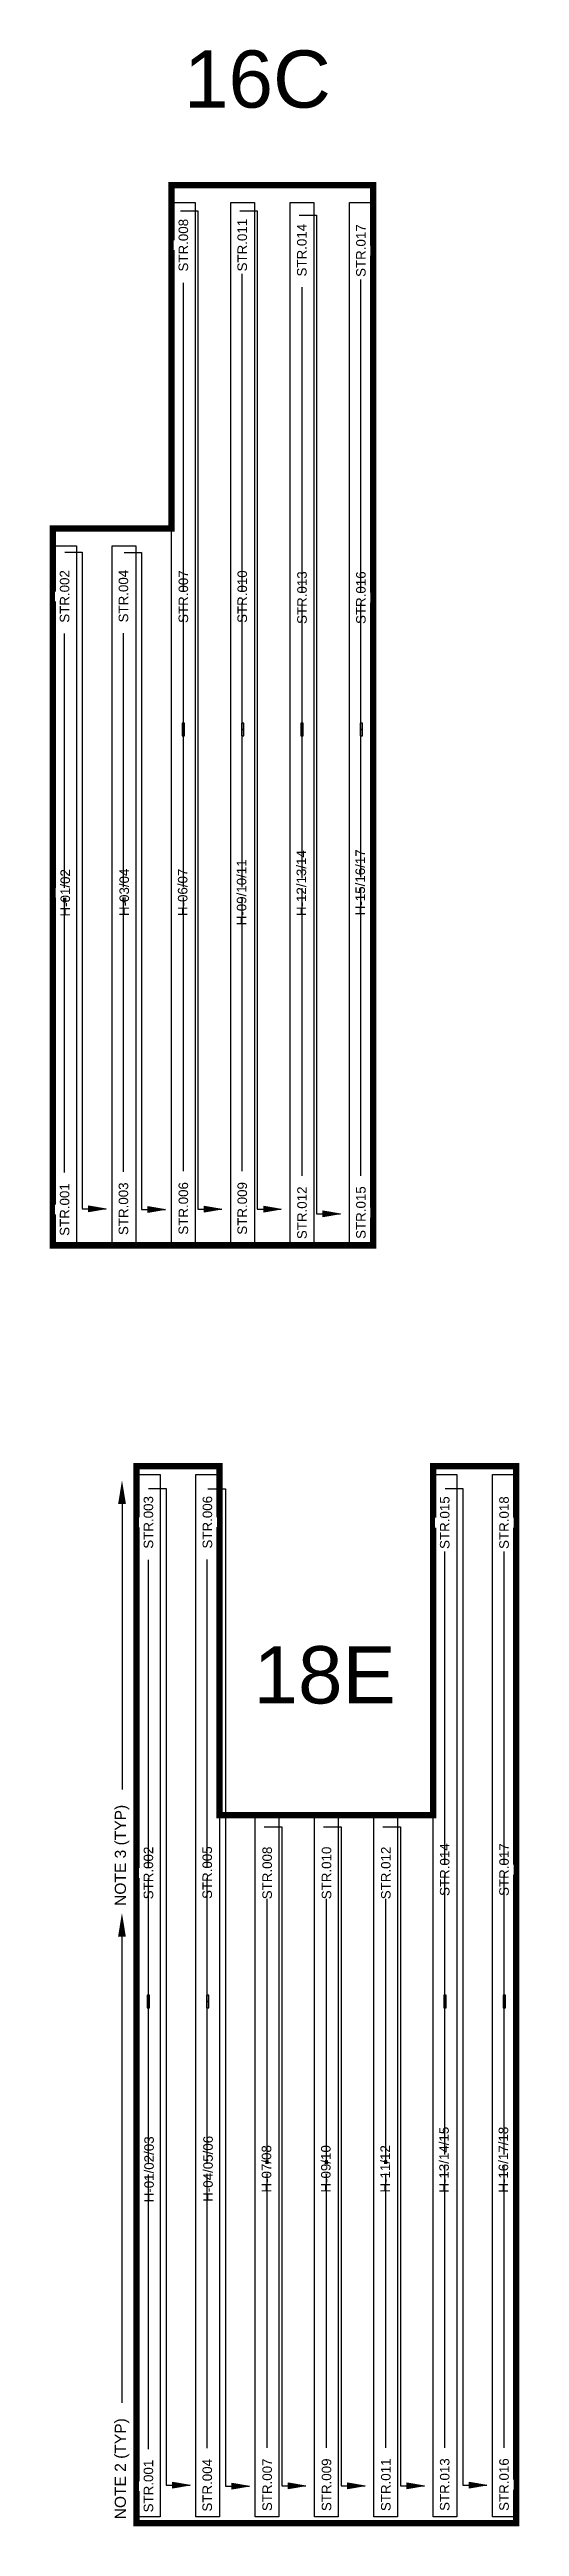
# Model space of a CAD drawing. Header units: inches. Extents: x -4 to 3761, y -12 to 63679.
# Drawn here: x 1768 to 1916, y 1445 to 2224 of the extents above; entities that cross this region are included whole.
import ezdxf
from ezdxf import colors
from ezdxf.entities.mleader import LeaderData, LeaderLine
from ezdxf.math import Vec2, Vec3

# ---------------------------------------------------------------- set-up
doc = ezdxf.new("R2010")
doc.units = ezdxf.units.IN
doc.header["$MEASUREMENT"] = 0
for name, color, linetype in [('E-TEXT', 7, 'Continuous'), ('G-ANNO-TEXT', 1, 'Continuous'), ('JINKO', 210, 'Continuous'), ('PV-LBD ARCHETYPES', 7, 'Continuous'), ('PVcase PV Modules (optimised)', 142, 'Continuous')]:
    doc.layers.add(name, color=color, linetype=linetype)
doc.styles.add('NEI-A', font='arial.ttf')

msp = doc.modelspace()

# ---------------------------------------------------------------- texts
at = {"layer": 'PV-LBD ARCHETYPES', "char_height": 18, "width": 29.5685, "attachment_point": 5, "style": 'NEI-A'}
for s, insert in [(' 16C', (1833.21, 2214.55)), (' 18E', (1854.35, 1712.9, 5.56))]:
    msp.add_mtext(s, dxfattribs=dict(at, insert=insert))

# ---------------------------------------------------------------- blocks, each defined once
blk = doc.blocks.new('1P58@52DEG F TR ID3 PVBlock')
at = {"layer": 'PVcase PV Modules (optimised)', "color": 0}
for points in [[(0, 0, 0), (0, -219.818, 0), (-7.461, -219.818, 0), (-7.461, 0, 0)], [(-4.10355, -111.909, 0), (-3.35745, -111.909, 0), (-3.35745, -107.909, 0), (-4.10355, -107.909, 0)]]:
    blk.add_polyline3d(points, close=True, dxfattribs=at)
blk.add_polyline3d([(-3.543975, -110.095525, 0), (-3.543975, -109.722475, 0), (-3.7305, -109.909, 0), (-3.917025, -109.722475, 0), (-3.917025, -110.095525, 0)], dxfattribs=at)
blk = doc.blocks.new('1P87@52DEG F TR ID3 PVBlock')
at = {"layer": 'PVcase PV Modules (optimised)', "color": 0}
for points in [[(0, 0, 0), (0, -327.727, 0), (-7.461, -327.727, 0), (-7.461, 0, 0)], [(-4.10355, -167.724, 0), (-3.35745, -167.724, 0), (-3.35745, -163.724, 0), (-4.10355, -163.724, 0)]]:
    blk.add_polyline3d(points, close=True, dxfattribs=at)
blk.add_polyline3d([(-3.543975, -165.910525, 0), (-3.543975, -165.537475, 0), (-3.7305, -165.724, 0), (-3.917025, -165.537475, 0), (-3.917025, -165.910525, 0)], dxfattribs=at)
blk = doc.blocks.new('_ClosedBlank')
at = {"color": 0, "linetype": 'ByBlock', "lineweight": -2}
for p, q in [((-1, 0.17), (0, 0)), ((-1, 0.17), (-1, -0.17)), ((0, 0), (-1, -0.17))]:
    blk.add_line(p, q, dxfattribs=at)
blk = doc.blocks.new('AR')
h = blk.add_hatch(color=256)
h.dxf.hatch_style = 1
h.paths.add_polyline_path([(0, 0.03), (0, -0.03), (0.18, 0)])
at = {"xscale": 0.1800047113158301, "yscale": 0.1800047113158301, "zscale": 0.1800047113158301}
blk.add_blockref('_ClosedBlank', (0.18, 0), dxfattribs=at)

# ---------------------------------------------------------------- linework, layer by layer
at = {"const_width": 2}
msp.add_lwpolyline([(1869.58, 2181.32), (1806.16, 2181.32), (1806.16, 2073.4), (1768.86, 2073.4), (1768.86, 1848.04), (1869.58, 1848.04)], close=True, dxfattribs=at)
at = {"const_width": 2, "elevation": 5.56}
msp.add_lwpolyline([(1821.32, 1778.59), (1795.21, 1778.59), (1795.21, 1446.31), (1914.58, 1446.31), (1914.58, 1778.59), (1888.47, 1778.59), (1888.47, 1668.87), (1821.32, 1668.87), (1821.32, 1778.59)], dxfattribs=at)
at = {"layer": 'E-TEXT'}
for p, q in [((1809, 2173.29), (1814.5, 2173.29)), ((1814.5, 2173.29), (1814.5, 1859.42)), ((1846.3, 2171.86), (1851.8, 2171.86)), ((1851.8, 2171.86), (1851.8, 1857.99)), ((1809.94, 1871.31), (1809.94, 2150.65)), ((1828.45, 1871.31), (1828.45, 2153.39)), ((1847.24, 1869.87), (1847.24, 2149.22)), ((1865.75, 1869.87), (1865.75, 2151.7)), ((1772.63, 2065.91), (1778.12, 2065.91)), ((1778.12, 2065.91), (1778.12, 1859.6)), ((1791.28, 2065.82), (1796.78, 2065.82)), ((1796.78, 2065.82), (1796.78, 1859.3)), ((1772.61, 1870.94), (1772.61, 2040.39)), ((1791.1, 1871.19), (1791.1, 2040.49)), ((1778.12, 1859.55), (1785.68, 1859.55)), ((1796.78, 1859.26), (1804.34, 1859.26)), ((1814.5, 1859.38), (1822.05, 1859.38)), ((1851.8, 1857.94), (1859.36, 1857.94)), ((1798.97, 1771.57, 5.56), (1804.47, 1771.57, 5.56)), ((1804.47, 1771.57, 5.56), (1804.47, 1458.31, 5.56)), ((1817.63, 1771.48, 5.56), (1823.13, 1771.48, 5.56)), ((1823.13, 1771.48, 5.56), (1823.13, 1458.02, 5.56)), ((1798.96, 1469.65, 5.56), (1798.96, 1749.13, 5.56)), ((1817.45, 1469.9, 5.56), (1817.45, 1749.24, 5.56)), ((1892.1, 1470.02, 5.56), (1892.1, 1751.85, 5.56)), ((1910.75, 1470.02, 5.56), (1910.75, 1751.85, 5.56)), ((1835.35, 1665.28, 5.56), (1840.85, 1665.28, 5.56)), ((1840.85, 1665.28, 5.56), (1840.85, 1458.13, 5.56)), ((1854, 1665.28, 5.56), (1859.5, 1665.28, 5.56)), ((1859.5, 1665.28, 5.56), (1859.5, 1458.13, 5.56)), ((1872.65, 1665.28, 5.56), (1878.15, 1665.28, 5.56)), ((1878.15, 1665.28, 5.56), (1878.15, 1458.13, 5.56)), ((1836.29, 1470.02, 5.56), (1836.29, 1642.65, 5.56)), ((1854.94, 1470.02, 5.56), (1854.94, 1642.65, 5.56)), ((1873.59, 1470.02, 5.56), (1873.59, 1642.65, 5.56)), ((1804.47, 1458.27, 5.56), (1812.03, 1458.27, 5.56)), ((1823.13, 1457.97, 5.56), (1830.69, 1457.97, 5.56)), ((1840.85, 1458.09, 5.56), (1848.4, 1458.09, 5.56)), ((1859.5, 1458.09, 5.56), (1867.05, 1458.09, 5.56)), ((1878.15, 1458.09, 5.56), (1885.71, 1458.09, 5.56))]:
    msp.add_line(p, q, dxfattribs=at)

# ---------------------------------------------------------------- block references
at = {"layer": 'E-TEXT', "xscale": 30.78777906583937, "yscale": 30.78777906583937, "zscale": 30.78777906583937}
for p in [(1780.14, 1859.55), (1798.8, 1859.26), (1816.51, 1859.38), (1853.82, 1857.94), (1806.49, 1458.27, 5.56), (1825.15, 1457.97, 5.56), (1842.86, 1458.09, 5.56), (1861.51, 1458.09, 5.56), (1880.17, 1458.09, 5.56)]:
    msp.add_blockref('AR', p, dxfattribs=at)
at = {"layer": 'JINKO'}
for name, p in [('1P87@52DEG F TR ID3 PVBlock', (1813.62, 2175.89)), ('1P87@52DEG F TR ID3 PVBlock', (1832.28, 2175.89)), ('1P87@52DEG F TR ID3 PVBlock', (1850.93, 2175.89)), ('1P87@52DEG F TR ID3 PVBlock', (1869.58, 2175.89)), ('1P58@52DEG F TR ID3 PVBlock', (1776.32, 2067.97)), ('1P58@52DEG F TR ID3 PVBlock', (1794.97, 2067.97)), ('1P87@52DEG F TR ID3 PVBlock', (1802.67, 1776.04, 5.56)), ('1P87@52DEG F TR ID3 PVBlock', (1821.32, 1776.04, 5.56)), ('1P87@52DEG F TR ID3 PVBlock', (1895.93, 1776.04, 5.56)), ('1P87@52DEG F TR ID3 PVBlock', (1914.58, 1776.04, 5.56)), ('1P58@52DEG F TR ID3 PVBlock', (1839.97, 1668.13, 5.56)), ('1P58@52DEG F TR ID3 PVBlock', (1858.62, 1668.13, 5.56)), ('1P58@52DEG F TR ID3 PVBlock', (1877.28, 1668.13, 5.56))]:
    msp.add_blockref(name, p, dxfattribs=at)

msp.set_redraw_order([(e.dxf.handle, doc.entitydb.next_handle()) for e in msp.query("TEXT MTEXT ATTDEF DIMENSION ARC_DIMENSION")])  # texts and dimensions are drawn at this point

# ---------------------------------------------------------------- next in the draw order: texts
at = {"layer": 'G-ANNO-TEXT', "char_height": 3, "attachment_point": 5, "rotation": 90, "style": 'NEI-A', "bg_fill": 3, "box_fill_scale": 1.5, "bg_fill_color": 256, "bg_fill_transparency": 0}
for s, width, insert in [('STR.008', 0.0963, (1809.94, 2162.44)), ('STR.011', 0.0963, (1828.45, 2162.47)), ('STR.014', 0.0823, (1847.18, 2160.88)), ('STR.017', 0.0963, (1865.75, 2160.73)), ('STR.002', 0.0963, (1772.61, 2052.03)), ('STR.004', 0.0963, (1791.1, 2052.13)), ('STR.007', 0.0963, (1809.94, 2051.97)), ('STR.010', 0.0963, (1828.45, 2051.97)), ('STR.013', 0.0963, (1847.24, 2051.65)), ('STR.016', 0.0963, (1865.75, 2051.64)), ('STR.001', 0.0823, (1772.61, 1859.29)), ('STR.003', 0.0823, (1791.1, 1859.55)), ('STR.006', 0.0823, (1809.94, 1859.66)), ('STR.009', 0.0823, (1828.45, 1859.66)), ('STR.012', 0.0963, (1847.24, 1858.27)), ('STR.015', 0.0963, (1865.75, 1858.34)), ('STR.006', 0.0823, (1817.5, 1761, 5.56)), ('STR.015', 0.0963, (1892.1, 1760.88, 5.56)), ('STR.018', 0.0963, (1910.75, 1760.88, 5.56)), ('STR.005', 0.0963, (1817.45, 1650.85, 5.56)), ('STR.008', 0.0963, (1836.29, 1650.75, 5.56)), ('STR.010', 0.0963, (1854.94, 1650.75, 5.56)), ('STR.012', 0.0963, (1873.59, 1650.75, 5.56)), ('STR.014', 0.0963, (1892.1, 1651.79, 5.56)), ('STR.017', 0.0963, (1910.75, 1651.79, 5.56)), ('STR.004', 0.0823, (1817.45, 1458.26, 5.56)), ('STR.007', 0.0963, (1836.29, 1458.41, 5.56)), ('STR.009', 0.0963, (1854.94, 1458.41, 5.56)), ('STR.011', 0.0963, (1873.59, 1458.41, 5.56)), ('STR.013', 0.0963, (1892.1, 1458.48, 5.56)), ('STR.016', 0.0963, (1910.75, 1458.48, 5.56))]:
    msp.add_mtext_dynamic_manual_height_columns(s, width=width, gutter_width=0.561, heights=[0], dxfattribs=dict(at, insert=insert))
at = {"layer": 'G-ANNO-TEXT', "char_height": 3, "width": 0.0823, "attachment_point": 5, "rotation": 90, "style": 'NEI-A', "bg_fill": 3, "box_fill_scale": 1.5, "bg_fill_color": 256, "bg_fill_transparency": 0}
for s, insert in [('H-12/13/14', (1847.04, 1961.91)), ('H-15/16/17', (1865.55, 1962.17)), ('H-01/02', (1772.82, 1958.86)), ('H-03/04', (1791.36, 1959.01)), ('H-06/07', (1809.73, 1959.01)), ('H-09/10/11', (1828.24, 1959.01)), ('H-04/05/06', (1817.7, 1557.73, 5.56)), ('H-13/14/15', (1891.89, 1560.6, 5.56)), ('H-16/17/18', (1910.55, 1560.6, 5.56)), ('H-07/08', (1836.08, 1557.73, 5.56)), ('H-09/10', (1854.73, 1557.73, 5.56)), ('H-11/12', (1873.39, 1557.73, 5.56))]:
    msp.add_mtext(s, dxfattribs=dict(at, insert=insert))

# ---------------------------------------------------------------- next in the draw order: linework, layer by layer
at = {"layer": 'E-TEXT'}
for p, q in [((1827.65, 2173.29), (1833.15, 2173.29)), ((1833.15, 2173.29), (1833.15, 1859.42)), ((1833.15, 1859.38), (1840.71, 1859.38)), ((1892.23, 1771.57, 5.56), (1897.73, 1771.57, 5.56)), ((1897.73, 1771.57, 5.56), (1897.73, 1458.31, 5.56)), ((1897.73, 1458.27, 5.56), (1905.29, 1458.27, 5.56))]:
    msp.add_line(p, q, dxfattribs=at)

# ---------------------------------------------------------------- next in the draw order: block references
at = {"layer": 'E-TEXT', "xscale": 30.78777906583937, "yscale": 30.78777906583937, "zscale": 30.78777906583937}
for p in [(1835.17, 1859.38), (1899.75, 1458.27, 5.56)]:
    msp.add_blockref('AR', p, dxfattribs=at)

# ---------------------------------------------------------------- next in the draw order: leaders
at = {"layer": 'G-ANNO-TEXT'}
ml = msp.add_multileader_mtext('Standard', dxfattribs=at)
ml.set_content('NOTE 3 (TYP)', color=256, style='NEI-A')
ml.set_leader_properties()
ml.build(insert=Vec2(0, 0))
ml.multileader.update_dxf_attribs({"dogleg_length": 0.0625, "arrow_head_size": 7.5, "scale": 60})
ctx = ml.context
ctx.base_point, ctx.scale, ctx.char_height, ctx.arrow_head_size, ctx.landing_gap_size, ctx.plane_origin, ctx.plane_x_axis, ctx.plane_y_axis = Vec3(1790.64, 1634.99, 5.56), 60, 3.5, 7.5, 5.4, Vec3(1868.77, 1565.72, 5.56), Vec3(0, 1), Vec3(-1, 0)
notes = []
notes.append((ctx, [(1, (1, 1, 0), (1790.64, 1680.78, 5.56), (0, -1), 3.75, [(0, [(1790.64, 1774.19, 5.56)], 0, [])])]))
ctx.mtext.insert, ctx.mtext.text_direction, ctx.mtext.rotation, ctx.mtext.width, ctx.mtext.flow_direction = Vec3(1788.37, 1640.39, 5.56), Vec3(0, 1), 1.570796, 1027, 5
ml = msp.add_multileader_mtext('Standard', dxfattribs=at)
ml.set_content('NOTE 2 (TYP)', color=256, style='NEI-A')
ml.set_leader_properties()
ml.build(insert=Vec2(0, 0))
ml.multileader.update_dxf_attribs({"dogleg_length": 0.0625, "arrow_head_size": 7.5, "scale": 60})
ctx = ml.context
ctx.base_point, ctx.scale, ctx.char_height, ctx.arrow_head_size, ctx.landing_gap_size, ctx.plane_origin, ctx.plane_x_axis, ctx.plane_y_axis = Vec3(1790.62, 1442.16, 5.56), 60, 3.5, 7.5, 5.4, Vec3(1868.75, 1372.89, 5.56), Vec3(0, 1), Vec3(-1, 0)
notes.append((ctx, [(1, (1, 1, 0), (1790.62, 1487.94, 5.56), (0, -1), 3.75, [(0, [(1790.62, 1638.17, 5.56)], 0, [])])]))
ctx.mtext.insert, ctx.mtext.text_direction, ctx.mtext.rotation, ctx.mtext.width, ctx.mtext.flow_direction = Vec3(1788.35, 1447.56, 5.56), Vec3(0, 1), 1.570796, 55.295, 5
for ctx, leaders in notes:
    for number, flags, end, landing, length, lines in leaders:
        leader = LeaderData()
        leader.index, (leader.has_last_leader_line, leader.has_dogleg_vector, leader.attachment_direction) = number, flags
        leader.last_leader_point, leader.dogleg_vector, leader.dogleg_length = Vec3(end), Vec3(landing), length
        for number, points, colour, breaks in lines:
            line = LeaderLine()
            line.index, line.vertices, line.color, line.breaks = number, Vec3.list(points), colors.encode_raw_color(colour), breaks
            leader.lines.append(line)
        ctx.leaders.append(leader)

# ---------------------------------------------------------------- next in the draw order: texts
at = {"layer": 'G-ANNO-TEXT', "char_height": 3, "attachment_point": 5, "rotation": 90, "style": 'NEI-A', "bg_fill": 3, "box_fill_scale": 1.5, "bg_fill_color": 256, "bg_fill_transparency": 0}
for s, width, insert in [('STR.003', 0.0963, (1798.96, 1760.95, 5.56)), ('STR.002', 0.0963, (1798.96, 1650.74, 5.56)), ('STR.001', 0.0823, (1798.96, 1458.01, 5.56))]:
    msp.add_mtext_dynamic_manual_height_columns(s, width=width, gutter_width=0.561, heights=[0], dxfattribs=dict(at, insert=insert))
at = {"layer": 'G-ANNO-TEXT', "insert": (1799.16, 1557.57, 5.56), "char_height": 3, "width": 0.0823, "attachment_point": 5, "rotation": 90, "style": 'NEI-A', "bg_fill": 3, "box_fill_scale": 1.5, "bg_fill_color": 256, "bg_fill_transparency": 0}
msp.add_mtext('H-01/02/03', dxfattribs=at)

doc.saveas('drawing.dxf')
